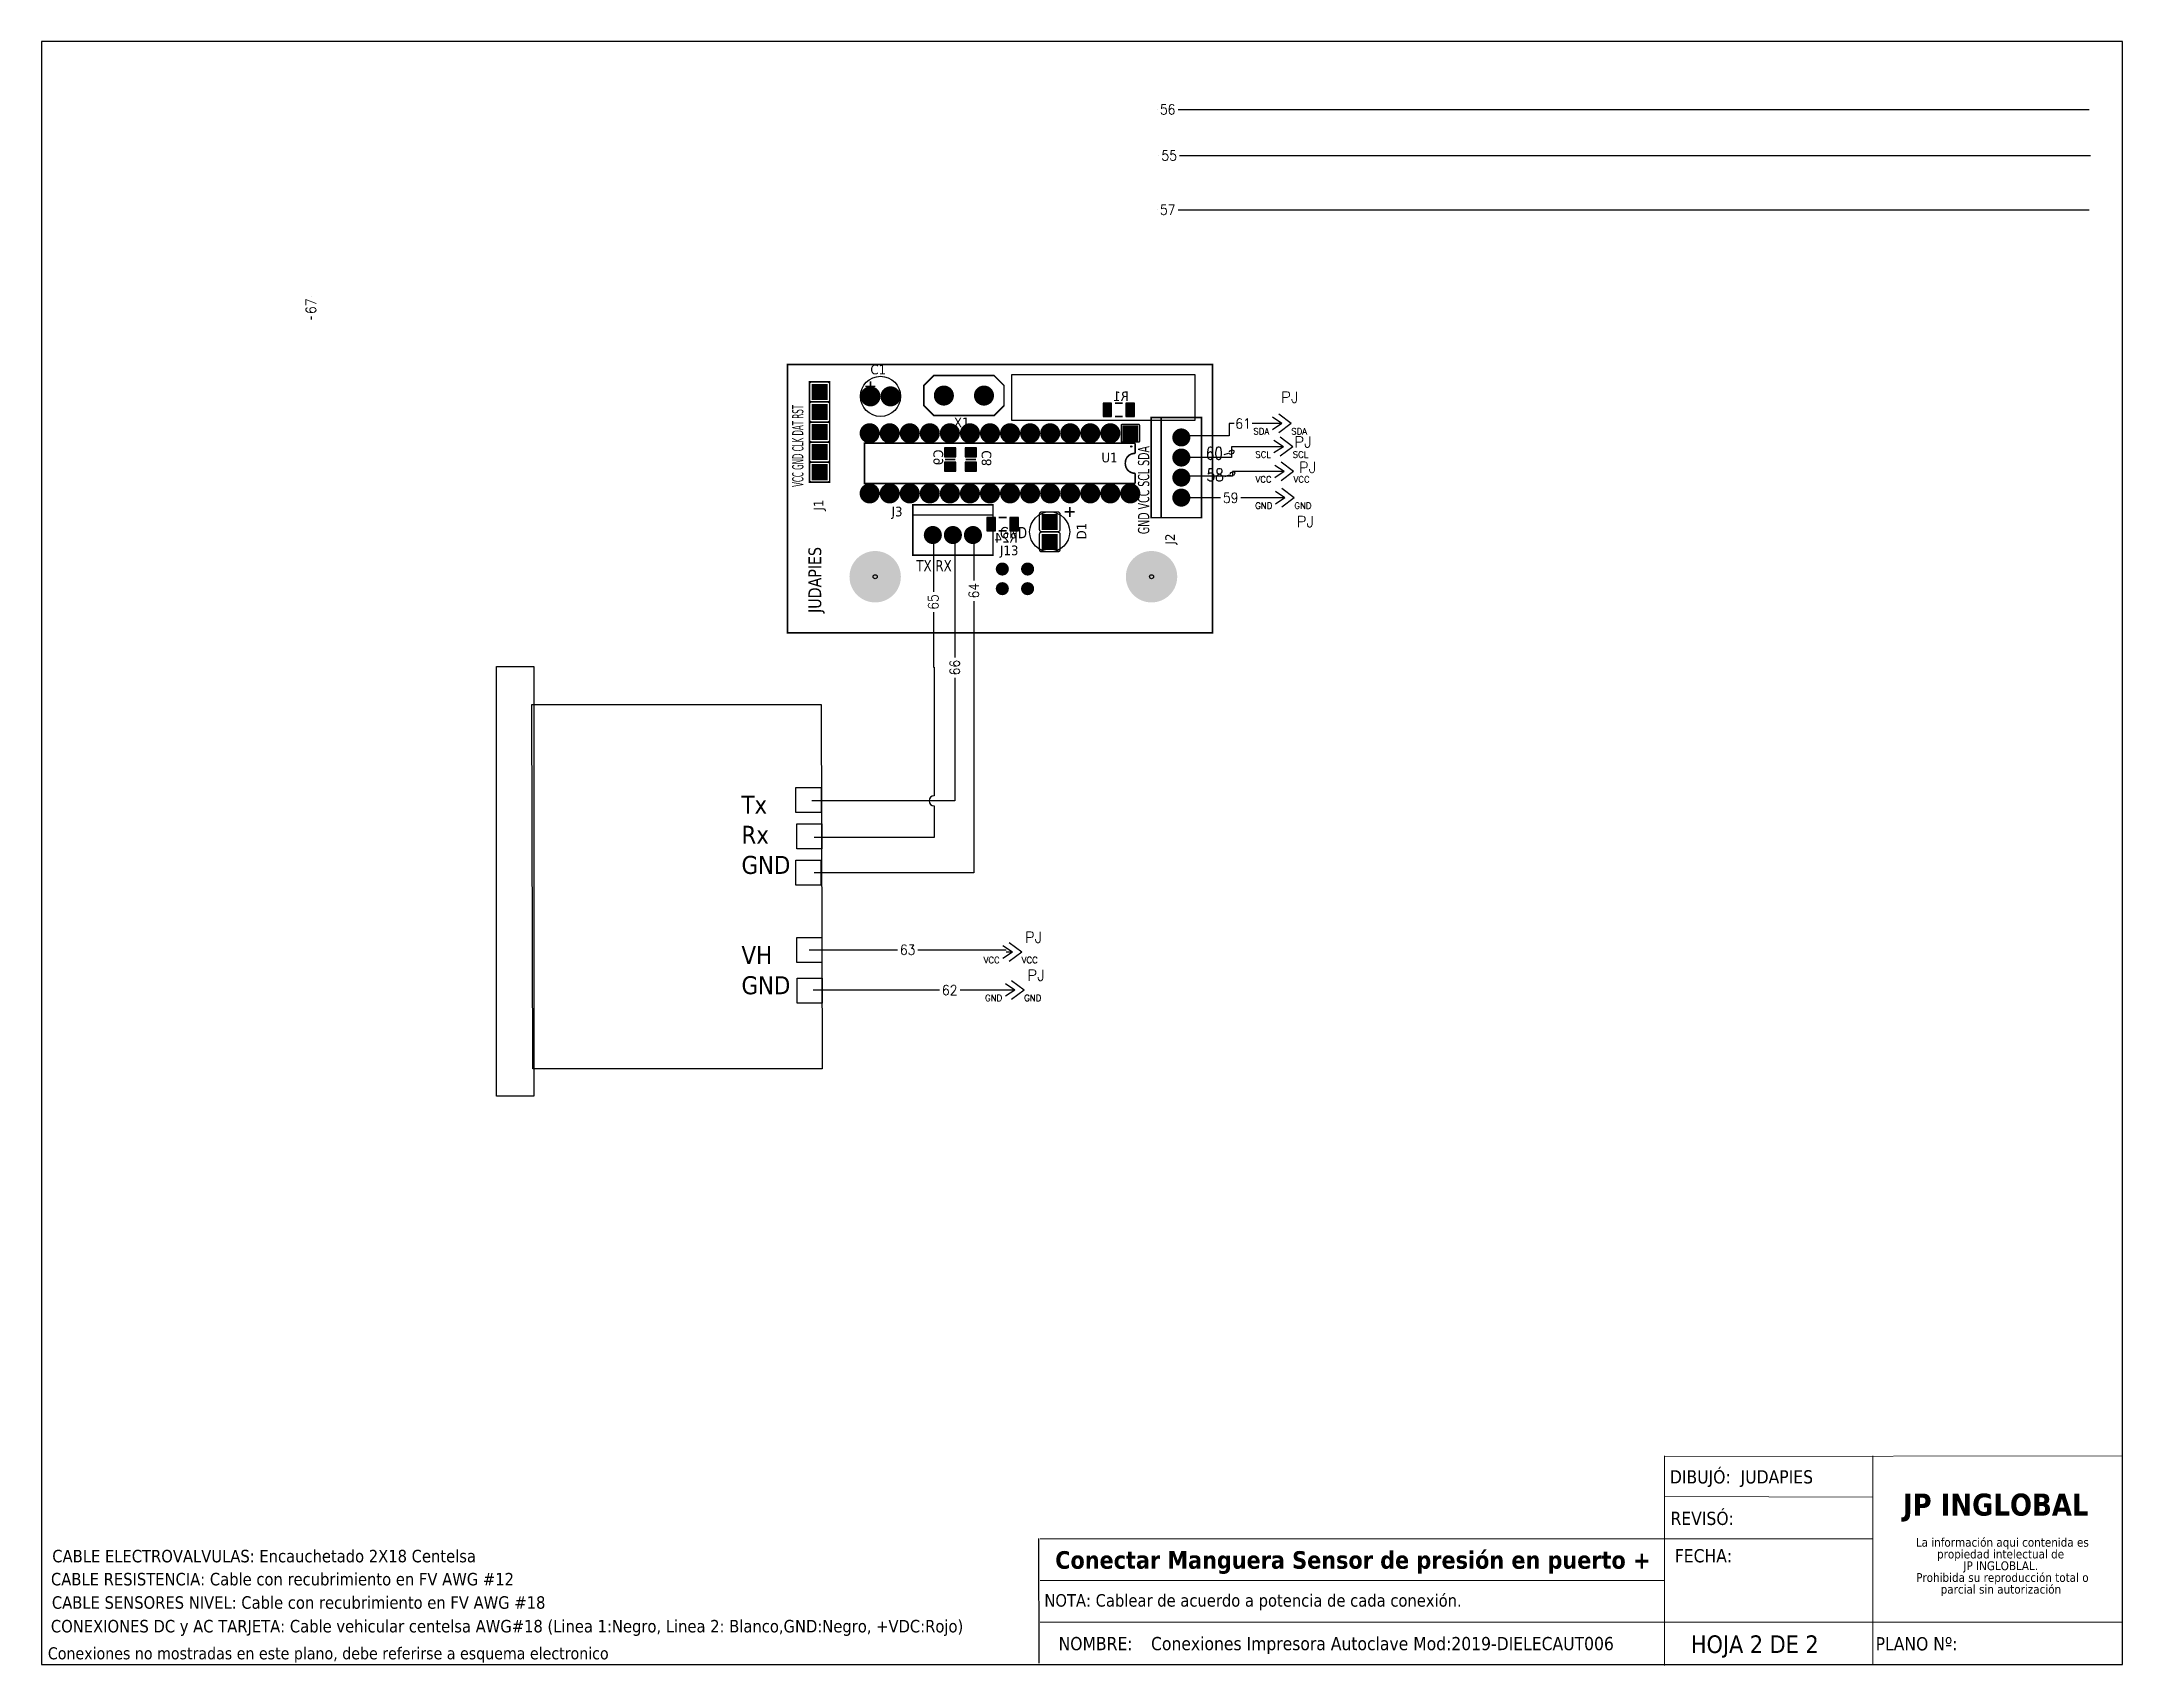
# Model space of a CAD drawing. Header units: millimetres. Extents: x 123.5 to 144.3, y 105.4 to 121.6.
import ezdxf
from ezdxf.enums import TextEntityAlignment as Align

# ---------------------------------------------------------------- set-up
doc = ezdxf.new("R2010")
doc.units = ezdxf.units.MM
doc.linetypes.add('CENTERX2', pattern=[20.32, 12.7, -2.54, 2.54, -2.54])
for name, color, linetype in [('BLK_12AWG', 7, 'Continuous'), ('CONTORNO', 179, 'Continuous'), ('DESC', 250, 'Continuous'), ('SYMS', 7, 'Continuous'), ('TAGS', 250, 'Continuous'), ('TERMS', 250, 'Continuous'), ('WIREFIXED', 7, 'Continuous'), ('WIRES', 7, 'Continuous')]:
    doc.layers.add(name, color=color, linetype=linetype)
doc.styles.add('SLDTEXTSTYLE0', font='tahoma.ttf')
doc.styles.add('SLDTEXTSTYLE1', font='')
doc.styles.get("Standard").update_dxf_attribs({"font": 'tahoma.ttf'})
doc.styles.add('WD', font='romans.shx')
doc.styles.get('SLDTEXTSTYLE1').set_extended_font_data('Tahoma', bold=True)

msp = doc.modelspace()

# ---------------------------------------------------------------- texts
for s, height, width, p in [('C1', 0.096, 1.041667, (131.77, 118.272)), ('C1', 0.096, 1.041667, (131.77, 118.272)), ('C1', 0.096, 1.041667, (131.77, 118.272)), ('X1', 0.096, 1.041667, (132.603, 117.744)), ('X1', 0.096, 1.041667, (132.603, 117.744)), ('X1', 0.096, 1.041667, (132.603, 117.744)), ('U1', 0.096, 1.041667, (134.074, 117.394)), ('U1', 0.096, 1.041667, (134.074, 117.394)), ('U1', 0.096, 1.041667, (134.074, 117.394)), ('J3', 0.096, 1.041667, (131.981, 116.855)), ('J3', 0.096, 1.041667, (131.981, 116.855)), ('J3', 0.096, 1.041667, (131.981, 116.855)), ('GND', 0.112, 0.892857, (133.062, 116.637)), ('GND', 0.112, 0.892857, (133.062, 116.637)), ('GND', 0.112, 0.892857, (133.062, 116.637)), ('TX RX', 0.112, 0.892857, (132.228, 116.307)), ('TX RX', 0.112, 0.892857, (132.228, 116.307)), ('TX RX', 0.112, 0.892857, (132.228, 116.307)), ('J13', 0.096, 1.041667, (133.062, 116.468)), ('J13', 0.096, 1.041667, (133.062, 116.468)), ('J13', 0.096, 1.041667, (133.062, 116.468))]:
    msp.add_text(s, height=height, dxfattribs=dict(width=width)).set_placement(p)
at = {"text_generation_flag": 2, "width": 1.041667}
for s, p in [('R1', (134.347, 118.005)), ('R1', (134.347, 118.005)), ('R1', (134.347, 118.005)), ('R24', (133.24, 116.594)), ('R24', (133.24, 116.594)), ('R24', (133.24, 116.594))]:
    msp.add_text(s, height=0.096, dxfattribs=at).set_placement(p)
for s, height, width, p in [('VCC GND CLK DAT RST', 0.112, 0.535714, (131.102, 117.149)), ('VCC GND CLK DAT RST', 0.112, 0.535714, (131.102, 117.149)), ('VCC GND CLK DAT RST', 0.112, 0.535714, (131.102, 117.149)), ('GND VCC SCL SDA', 0.112, 0.714286, (134.551, 116.678)), ('GND VCC SCL SDA', 0.112, 0.714286, (134.551, 116.678)), ('GND VCC SCL SDA', 0.112, 0.714286, (134.551, 116.678)), ('J1', 0.096, 1.041667, (131.301, 116.913)), ('J1', 0.096, 1.041667, (131.301, 116.913)), ('J1', 0.096, 1.041667, (131.301, 116.913)), ('D1', 0.096, 1.041667, (133.924, 116.625)), ('D1', 0.096, 1.041667, (133.924, 116.625)), ('D1', 0.096, 1.041667, (133.924, 116.625)), ('J2', 0.096, 1.041667, (134.807, 116.574)), ('J2', 0.096, 1.041667, (134.807, 116.574)), ('J2', 0.096, 1.041667, (134.807, 116.574)), ('JUDAPIES', 0.128, 0.9375, (131.28, 115.892)), ('JUDAPIES', 0.128, 0.9375, (131.28, 115.892)), ('JUDAPIES', 0.128, 0.9375, (131.28, 115.892))]:
    msp.add_text(s, height=height, rotation=90, dxfattribs=dict(width=width)).set_placement(p)
for s, p in [('C9', (132.495, 117.522)), ('C9', (132.495, 117.522)), ('C9', (132.495, 117.522)), ('C8', (132.976, 117.514)), ('C8', (132.976, 117.514)), ('C8', (132.976, 117.514))]:
    msp.add_text(s, height=0.096, rotation=90, dxfattribs=at).set_placement(p)
at = {"color": 7, "linetype": 'Continuous', "lineweight": 0, "attachment_point": 1, "style": 'SLDTEXTSTYLE0'}
for s, insert, char_height in [('REVISÓ:', (139.749, 106.927), 0.1318), ('CABLE ELECTROVALVULAS: Encauchetado 2X18 Centelsa', (123.612, 106.547), 0.1245), ('FECHA:', (139.792, 106.554), 0.1318), ('CABLE RESISTENCIA: Cable con recubrimiento en FV AWG #12', (123.599, 106.317), 0.1245), ('CABLE SENSORES NIVEL: Cable con recubrimiento en FV AWG #18', (123.608, 106.084), 0.1245), ('NOTA: Cablear de acuerdo a potencia de cada conexión.', (133.505, 106.105), 0.1245), ('CONEXIONES DC y AC TARJETA: Cable vehicular centelsa AWG#18 (Linea 1:Negro, Linea 2: Blanco,GND:Negro, +VDC:Rojo)', (123.598, 105.848), 0.1245), ('\\pi-0.39529,l0.52705,t1.0541;NOMBRE:^IConexiones Impresora Autoclave Mod:2019-DIELECAUT006', (133.515, 105.678), 0.13176), ('HOJA 2 DE 2', (139.953, 105.694), 0.17568), ('PLANO Nº:', (141.795, 105.676), 0.1318)]:
    msp.add_mtext(s, dxfattribs=dict(at, insert=insert, char_height=char_height))
at = {"insert": (123.568, 105.575), "char_height": 0.12, "attachment_point": 1}
msp.add_mtext_dynamic_manual_height_columns('Conexiones no mostradas en este plano, debe referirse a esquema electronico', width=9.45621, gutter_width=0.05, heights=[0], dxfattribs=at)
at = {"layer": 'CONTORNO', "color": 7}
for s, insert, char_height, attachment_point, style in [('DIBUJÓ:  JUDAPIES', (139.743, 107.341), 0.13176, 1, 'SLDTEXTSTYLE0'), ('    Conectar Manguera Sensor de presión en puerto +', (136.437, 106.534), 0.17568, 2, 'SLDTEXTSTYLE1')]:
    msp.add_mtext(s, dxfattribs=dict(at, insert=insert, char_height=char_height, attachment_point=attachment_point, style=style))
at = {"layer": 'CONTORNO', "insert": (142.067, 107.108), "char_height": 0.2196, "attachment_point": 1, "style": 'SLDTEXTSTYLE1'}
msp.add_mtext('JP INGLOBAL', dxfattribs=at)

# ---------------------------------------------------------------- blocks, each defined once
blk = doc.blocks.new('SW_NOTE_2')
at = {"layer": 'CONTORNO', "color": 0, "char_height": 1.0583, "attachment_point": 2, "style": 'SLDTEXTSTYLE0'}
for s, insert in [('La información aqui contenida es ', (10.29, 1.34)), ('propiedad intelectual de', (10.08, -0.07)), ('JP INGLOBLAL.', (10.1, -1.48)), ('Prohibida su reproducción total o ', (10.3, -2.89)), ('parcial sin autorización', (10.12, -4.3))]:
    blk.add_mtext(s, dxfattribs=dict(at, insert=insert))
blk = doc.blocks.new('RPAD')
blk.add_trace([(-0.5, -0.5), (-0.5, 0.5), (0.5, -0.5), (0.5, 0.5)])
blk = doc.blocks.new('EPAD')
at = {"const_width": 0.5}
blk.add_lwpolyline([(-0.25, 0, 1), (0.25, 0, 1)], format="xyb", close=True, dxfattribs=at)
blk = doc.blocks.new('HT0_01')
for p, q in [((-0.0625, 0.0625), (0.0625, 0.0625)), ((-0.0625, -0.0625), (-0.0625, 0.0625)), ((0.0625, 0.0625), (0.0625, -0.0625)), ((0.0625, -0.0625), (-0.0625, -0.0625))]:
    blk.add_line(p, q)
at = {"style": 'WD', "flags": 1}
for tag, p in [('X4TERM01', (-0.0625, 0)), ('X2TERM01', (0, 0.0625)), ('X1TERM01', (0.0625, 0)), ('X8TERM01', (0, -0.0625))]:
    blk.add_attdef(tag, p, '', height=0.01, dxfattribs=at)
blk = doc.blocks.new('Printer')
at = {"layer": 'DESC'}
for points in [[(128.944, 109.441), (129.13, 109.441), (129.13, 107.299), (128.944, 107.299)], [(129.12, 109.252), (130.563, 109.252), (130.568, 107.435), (129.125, 107.435)]]:
    blk.add_lwpolyline(points, close=True, dxfattribs=at)
at = {"layer": 'SYMS'}
for p in [(130.499, 108.776), (130.503, 108.594), (130.498, 108.413), (130.503, 108.027), (130.505, 107.825)]:
    blk.add_blockref('HT0_01', p, dxfattribs=at)
at = {"insert": (130.165, 108.797), "char_height": 0.09, "attachment_point": 1}
blk.add_mtext_dynamic_manual_height_columns('\\A1;Tx\\PRx\\PGND\\P\\P\\PVH\\PGND', width=1.89874, gutter_width=1, heights=[0], dxfattribs=at)
blk = doc.blocks.new('HC02PJ')
for p, q in [((-0.031, 0), (-0.125, 0.062)), ((-0.031, 0), (-0.125, -0.062)), ((-0.031, 0), (-0.094, 0)), ((0.062, 0), (-0.062, 0.094)), ((0.062, 0), (-0.062, -0.094))]:
    blk.add_line(p, q)
at = {"style": 'WD', "width": 0.7}
for tag, p in [('DESC1', (0.094, 0.502)), ('DESC2', (0.094, 0.417)), ('INST', (0.094, 0.328)), ('LOC', (0.094, 0.243))]:
    blk.add_attdef(tag, p, '', height=0.0625, dxfattribs=at)
at = {"style": 'WD'}
for tag, p, height, flags in [('X4TERM01', (-0.094, 0), 0.0109, 1), ('FAMILY', (0.048, 0.121), 0.01, 9), ('X1TERM02', (0.062, 0), 0.0109, 1), ('X4TERMDESC01', (-0.094, -0.018), 0.01, 1), ('X1TERMDESC02', (0.062, -0.018), 0.01, 1)]:
    blk.add_attdef(tag, p, '', height=height, dxfattribs=dict(at, flags=flags))
for tag, p, height in [('X2LINK', (-0.062, 0.125), 0.01), ('TAG2', (0.094, 0.094), 0.109), ('X8LINK', (-0.062, -0.125), 0.01)]:
    blk.add_attdef(tag, p, '', height=height, dxfattribs=at)
at = {"linetype": 'Continuous', "style": 'WD', "flags": 8}
blk.add_attdef('TERM01', text='', height=0.0625, dxfattribs=at).set_placement((-0.156, -0.047), align=Align.TOP_RIGHT)
blk.add_attdef('TERM02', text='', height=0.0625, dxfattribs=at).set_placement((0.062, -0.047), align=Align.TOP_LEFT)
blk = doc.blocks.new('WD_WNH1')
at = {"style": 'WD', "width": 0.9}
blk.add_attdef('WIRENO', text='', height=0.1, dxfattribs=at).set_placement((0, 0), align=Align.MIDDLE_CENTER)
at = {"color": 7, "style": 'WD'}
for tag, p in [('X4_TINY_DOT_DONT_REMOVE', (-0.062, 0)), ('X1_TINY_DOT_DONT_REMOVE', (0.062, 0))]:
    blk.add_attdef(tag, p, '', height=0.0001, dxfattribs=at)
at = {"style": 'WD', "flags": 1}
for tag, p in [('X4TERM01', (-0.062, 0)), ('X1TERM01', (0.062, 0))]:
    blk.add_attdef(tag, p, '', height=0.01, dxfattribs=at)
for tag, p in [('W01USER', (0, 0.078)), ('W02USER', (0, 0.07)), ('W03USER', (0, 0.062)), ('W04USER', (0, 0.055)), ('W05USER', (0, 0.047)), ('W06USER', (0, 0.039)), ('W07USER', (0, 0.031)), ('W08USER', (0, 0.023)), ('W09USER', (0, 0.016)), ('W10USER', (0, 0.008))]:
    blk.add_attdef(tag, text='', height=0.005, dxfattribs=at).set_placement(p, align=Align.CENTER)
blk = doc.blocks.new('WD_WNV')
at = {"linetype": 'Continuous', "style": 'WD', "width": 0.8}
blk.add_attdef('WIRENO', text='', height=0.125, dxfattribs=at).set_placement((-0.05, 0), align=Align.MIDDLE_RIGHT)
at = {"style": 'WD', "flags": 1}
for tag, p in [('W01USER', (-0.062, 0.094)), ('W02USER', (-0.062, 0.086)), ('W03USER', (-0.062, 0.078)), ('W04USER', (-0.062, 0.07)), ('W05USER', (-0.062, 0.062)), ('W06USER', (-0.062, 0.055)), ('W07USER', (-0.062, 0.047)), ('W08USER', (-0.062, 0.039)), ('W09USER', (-0.062, 0.031)), ('W10USER', (-0.062, 0.023))]:
    blk.add_attdef(tag, text='', height=0.005, dxfattribs=at).set_placement(p, align=Align.CENTER)
blk = doc.blocks.new('WD_WNV1')
at = {"style": 'WD', "width": 0.9}
blk.add_attdef('WIRENO', text='', height=0.1, rotation=90, dxfattribs=at).set_placement((0, 0), align=Align.MIDDLE_CENTER)
at = {"style": 'WD', "flags": 1}
for tag, p in [('W01USER', (0, 0.078)), ('W02USER', (0, 0.07)), ('W03USER', (0, 0.062)), ('W04USER', (0, 0.055)), ('W05USER', (0, 0.047)), ('W06USER', (0, 0.039)), ('W07USER', (0, 0.031)), ('W08USER', (0, 0.023)), ('W09USER', (0, 0.016)), ('W10USER', (0, 0.008))]:
    blk.add_attdef(tag, text='', height=0.005, dxfattribs=at).set_placement(p, align=Align.CENTER)
at = {"color": 7, "style": 'WD'}
for tag, p in [('X2_TINY_DOT_DONT_REMOVE', (0, 0.062)), ('X8_TINY_DOT_DONT_REMOVE', (0, -0.062))]:
    blk.add_attdef(tag, p, '', height=0.0001, dxfattribs=at)
at = {"style": 'WD', "flags": 1}
for tag, p in [('X2TERM01', (0, 0.062)), ('X8TERM01', (0, -0.062))]:
    blk.add_attdef(tag, p, '', height=0.01, dxfattribs=at)

# ---------------------------------------------------------------- linework, layer by layer
at = {"color": 7, "linetype": 'Continuous'}
for p, q in [((144.256, 121.59), (123.506, 121.59)), ((123.506, 121.59), (123.506, 105.405)), ((144.256, 105.405), (144.256, 121.59)), ((123.506, 105.405), (144.256, 105.405))]:
    msp.add_line(p, q, dxfattribs=at)
at = {"color": 7, "linetype": 'CENTERX2', "lineweight": 0}
for p in [(144.256, 108.823), (133.462, 105.405)]:
    msp.add_line(p, (144.256, 105.405), dxfattribs=at)
at = {"color": 7, "linetype": 'Continuous', "lineweight": 0}
for p, q in [((144.256, 107.486), (139.686, 107.478)), ((139.691, 107.486), (139.691, 105.394)), ((141.766, 107.486), (141.766, 105.397)), ((141.766, 107.071), (139.692, 107.079)), ((141.766, 106.656), (133.465, 106.656)), ((139.691, 106.241), (133.465, 106.241)), ((144.256, 105.826), (133.465, 105.826))]:
    msp.add_line(p, q, dxfattribs=at)
for points, const_width in [([(130.944, 115.693), (135.181, 115.693), (135.181, 118.37), (130.944, 118.37), (130.944, 115.693)], 0.016), ([(130.944, 115.693), (135.181, 115.693), (135.181, 118.37), (130.944, 118.37), (130.944, 115.693)], 0.016), ([(130.944, 115.693), (135.181, 115.693), (135.181, 118.37), (130.944, 118.37), (130.944, 115.693)], 0.016), ([(131.164, 117.196), (131.364, 117.196), (131.364, 118.196), (131.164, 118.196), (131.164, 117.196)], 0.016), ([(131.164, 117.196), (131.364, 117.196), (131.364, 118.196), (131.164, 118.196), (131.164, 117.196)], 0.016), ([(131.164, 117.196), (131.364, 117.196), (131.364, 118.196), (131.164, 118.196), (131.164, 117.196)], 0.016), ([(131.721, 118.152), (131.821, 118.152)], 0.016), ([(131.721, 118.152), (131.821, 118.152)], 0.016), ([(131.721, 118.152), (131.821, 118.152)], 0.016), ([(131.771, 118.202), (131.771, 118.102)], 0.016), ([(131.771, 118.202), (131.771, 118.102)], 0.016), ([(131.771, 118.202), (131.771, 118.102)], 0.016), ([(133.003, 117.86), (132.403, 117.86), (132.303, 117.96), (132.303, 118.16), (132.403, 118.26), (133.003, 118.26), (133.103, 118.16), (133.103, 117.96), (133.003, 117.86)], 0.016), ([(133.003, 117.86), (132.403, 117.86), (132.303, 117.96), (132.303, 118.16), (132.403, 118.26), (133.003, 118.26), (133.103, 118.16), (133.103, 117.96), (133.003, 117.86)], 0.016), ([(133.003, 117.86), (132.403, 117.86), (132.303, 117.96), (132.303, 118.16), (132.403, 118.26), (133.003, 118.26), (133.103, 118.16), (133.103, 117.96), (133.003, 117.86)], 0.016), ([(134.287, 117.985), (134.208, 117.985)], 0.0157), ([(134.287, 117.985), (134.208, 117.985)], 0.0157), ([(134.287, 117.985), (134.208, 117.985)], 0.0157), ([(134.287, 117.851), (134.208, 117.851)], 0.0157), ([(134.287, 117.851), (134.208, 117.851)], 0.0157), ([(134.287, 117.851), (134.208, 117.851)], 0.0157), ([(134.571, 116.842), (135.071, 116.842), (135.071, 117.842), (134.571, 117.842), (134.571, 116.842)], 0.016), ([(134.571, 116.842), (135.071, 116.842), (135.071, 117.842), (134.571, 117.842), (134.571, 116.842)], 0.016), ([(134.571, 116.842), (135.071, 116.842), (135.071, 117.842), (134.571, 117.842), (134.571, 116.842)], 0.016), ([(134.671, 116.842), (134.671, 117.842)], 0.016), ([(134.671, 116.842), (134.671, 117.842)], 0.016), ([(134.671, 116.842), (134.671, 117.842)], 0.016), ([(134.412, 117.584), (131.712, 117.584), (131.712, 117.184), (134.412, 117.184)], 0.016), ([(134.412, 117.584), (131.712, 117.584), (131.712, 117.184), (134.412, 117.184)], 0.016), ([(134.412, 117.584), (131.712, 117.584), (131.712, 117.184), (134.412, 117.184)], 0.016), ([(134.412, 117.484), (134.391, 117.482), (134.372, 117.477), (134.355, 117.468), (134.34, 117.456), (134.328, 117.441), (134.319, 117.424), (134.314, 117.405), (134.312, 117.384)], 0.016), ([(134.412, 117.484), (134.391, 117.482), (134.372, 117.477), (134.355, 117.468), (134.34, 117.456), (134.328, 117.441), (134.319, 117.424), (134.314, 117.405), (134.312, 117.384)], 0.016), ([(134.412, 117.484), (134.391, 117.482), (134.372, 117.477), (134.355, 117.468), (134.34, 117.456), (134.328, 117.441), (134.319, 117.424), (134.314, 117.405), (134.312, 117.384)], 0.016), ([(134.412, 117.584), (134.412, 117.484)], 0.016), ([(134.412, 117.584), (134.412, 117.484)], 0.016), ([(134.412, 117.584), (134.412, 117.484)], 0.016), ([(132.515, 117.422), (132.617, 117.422)], 0.0157), ([(132.515, 117.422), (132.617, 117.422)], 0.0157), ([(132.515, 117.422), (132.617, 117.422)], 0.0157), ([(132.72, 117.422), (132.822, 117.422)], 0.0157), ([(132.72, 117.422), (132.822, 117.422)], 0.0157), ([(132.72, 117.422), (132.822, 117.422)], 0.0157), ([(134.412, 117.284), (134.391, 117.286), (134.372, 117.292), (134.355, 117.301), (134.34, 117.313), (134.328, 117.328), (134.319, 117.345), (134.314, 117.364), (134.312, 117.384)], 0.016), ([(134.412, 117.284), (134.391, 117.286), (134.372, 117.292), (134.355, 117.301), (134.34, 117.313), (134.328, 117.328), (134.319, 117.345), (134.314, 117.364), (134.312, 117.384)], 0.016), ([(134.412, 117.284), (134.391, 117.286), (134.372, 117.292), (134.355, 117.301), (134.34, 117.313), (134.328, 117.328), (134.319, 117.345), (134.314, 117.364), (134.312, 117.384)], 0.016), ([(134.412, 117.184), (134.412, 117.284)], 0.016), ([(134.412, 117.184), (134.412, 117.284)], 0.016), ([(134.412, 117.184), (134.412, 117.284)], 0.016), ([(132.193, 116.469), (132.993, 116.469), (132.993, 116.969), (132.193, 116.969), (132.193, 116.469)], 0.016), ([(132.193, 116.469), (132.993, 116.469), (132.993, 116.969), (132.193, 116.969), (132.193, 116.469)], 0.016), ([(132.193, 116.469), (132.993, 116.469), (132.993, 116.969), (132.193, 116.969), (132.193, 116.469)], 0.016), ([(132.193, 116.869), (132.993, 116.869)], 0.016), ([(132.193, 116.869), (132.993, 116.869)], 0.016), ([(132.193, 116.869), (132.993, 116.869)], 0.016), ([(133.051, 116.844), (133.129, 116.844)], 0.0157), ([(133.051, 116.844), (133.129, 116.844)], 0.0157), ([(133.051, 116.844), (133.129, 116.844)], 0.0157), ([(133.808, 116.9), (133.708, 116.9)], 0.016), ([(133.808, 116.9), (133.708, 116.9)], 0.016), ([(133.808, 116.9), (133.708, 116.9)], 0.016), ([(133.758, 116.95), (133.758, 116.85)], 0.016), ([(133.758, 116.95), (133.758, 116.85)], 0.016), ([(133.758, 116.95), (133.758, 116.85)], 0.016), ([(133.051, 116.71), (133.129, 116.71)], 0.0157), ([(133.051, 116.71), (133.129, 116.71)], 0.0157), ([(133.051, 116.71), (133.129, 116.71)], 0.0157)]:
    msp.add_lwpolyline(points, dxfattribs=dict(const_width=const_width))
for points in [[(131.164, 118.016), (131.164, 118.176), (131.164, 118.178), (131.164, 118.18), (131.165, 118.182), (131.165, 118.184), (131.166, 118.186), (131.167, 118.188), (131.168, 118.189), (131.17, 118.19), (131.171, 118.192), (131.173, 118.193), (131.174, 118.194), (131.176, 118.195), (131.178, 118.195), (131.18, 118.196), (131.182, 118.196), (131.184, 118.196), (131.344, 118.196), (131.346, 118.196), (131.348, 118.196), (131.35, 118.195), (131.352, 118.195), (131.354, 118.194), (131.355, 118.193), (131.357, 118.192), (131.358, 118.19), (131.359, 118.189), (131.361, 118.188), (131.362, 118.186), (131.362, 118.184), (131.363, 118.182), (131.364, 118.18), (131.364, 118.178), (131.364, 118.176), (131.364, 118.016), (131.364, 118.014), (131.364, 118.012), (131.363, 118.01), (131.362, 118.008), (131.362, 118.007), (131.361, 118.005), (131.359, 118.003), (131.358, 118.002), (131.357, 118.001), (131.355, 118), (131.354, 117.999), (131.352, 117.998), (131.35, 117.997), (131.348, 117.997), (131.346, 117.996), (131.344, 117.996), (131.184, 117.996), (131.182, 117.996), (131.18, 117.997), (131.178, 117.997), (131.176, 117.998), (131.174, 117.999), (131.173, 118), (131.171, 118.001), (131.17, 118.002), (131.168, 118.003), (131.167, 118.005), (131.166, 118.007), (131.165, 118.008), (131.165, 118.01), (131.164, 118.012), (131.164, 118.014), (131.164, 118.016)], [(131.164, 117.816), (131.164, 117.976), (131.164, 117.978), (131.164, 117.98), (131.165, 117.982), (131.165, 117.984), (131.166, 117.986), (131.167, 117.988), (131.168, 117.989), (131.17, 117.99), (131.171, 117.992), (131.173, 117.993), (131.174, 117.994), (131.176, 117.995), (131.178, 117.995), (131.18, 117.996), (131.182, 117.996), (131.184, 117.996), (131.344, 117.996), (131.346, 117.996), (131.348, 117.996), (131.35, 117.995), (131.352, 117.995), (131.354, 117.994), (131.355, 117.993), (131.357, 117.992), (131.358, 117.99), (131.359, 117.989), (131.361, 117.988), (131.362, 117.986), (131.362, 117.984), (131.363, 117.982), (131.364, 117.98), (131.364, 117.978), (131.364, 117.976), (131.364, 117.816), (131.364, 117.814), (131.364, 117.812), (131.363, 117.81), (131.362, 117.808), (131.362, 117.807), (131.361, 117.805), (131.359, 117.803), (131.358, 117.802), (131.357, 117.801), (131.355, 117.8), (131.354, 117.799), (131.352, 117.798), (131.35, 117.797), (131.348, 117.797), (131.346, 117.796), (131.344, 117.796), (131.184, 117.796), (131.182, 117.796), (131.18, 117.797), (131.178, 117.797), (131.176, 117.798), (131.174, 117.799), (131.173, 117.8), (131.171, 117.801), (131.17, 117.802), (131.168, 117.803), (131.167, 117.805), (131.166, 117.807), (131.165, 117.808), (131.165, 117.81), (131.164, 117.812), (131.164, 117.814), (131.164, 117.816)], [(134.176, 117.985), (134.09, 117.985), (134.09, 117.851), (134.176, 117.851), (134.176, 117.985)], [(134.405, 117.985), (134.319, 117.985), (134.319, 117.851), (134.405, 117.851), (134.405, 117.985)], [(131.164, 117.616), (131.164, 117.776), (131.164, 117.778), (131.164, 117.78), (131.165, 117.782), (131.165, 117.784), (131.166, 117.786), (131.167, 117.788), (131.168, 117.789), (131.17, 117.79), (131.171, 117.792), (131.173, 117.793), (131.174, 117.794), (131.176, 117.795), (131.178, 117.795), (131.18, 117.796), (131.182, 117.796), (131.184, 117.796), (131.344, 117.796), (131.346, 117.796), (131.348, 117.796), (131.35, 117.795), (131.352, 117.795), (131.354, 117.794), (131.355, 117.793), (131.357, 117.792), (131.358, 117.79), (131.359, 117.789), (131.361, 117.788), (131.362, 117.786), (131.362, 117.784), (131.363, 117.782), (131.364, 117.78), (131.364, 117.778), (131.364, 117.776), (131.364, 117.616), (131.364, 117.614), (131.364, 117.612), (131.363, 117.61), (131.362, 117.608), (131.362, 117.607), (131.361, 117.605), (131.359, 117.603), (131.358, 117.602), (131.357, 117.601), (131.355, 117.6), (131.354, 117.599), (131.352, 117.598), (131.35, 117.597), (131.348, 117.597), (131.346, 117.596), (131.344, 117.596), (131.184, 117.596), (131.182, 117.596), (131.18, 117.597), (131.178, 117.597), (131.176, 117.598), (131.174, 117.599), (131.173, 117.6), (131.171, 117.601), (131.17, 117.602), (131.168, 117.603), (131.167, 117.605), (131.166, 117.607), (131.165, 117.608), (131.165, 117.61), (131.164, 117.612), (131.164, 117.614), (131.164, 117.616)], [(134.453, 117.764), (134.453, 117.604), (134.453, 117.602), (134.452, 117.601), (134.451, 117.599), (134.45, 117.597), (134.449, 117.596), (134.447, 117.595), (134.445, 117.595), (134.443, 117.594), (134.283, 117.594), (134.281, 117.595), (134.279, 117.595), (134.278, 117.596), (134.276, 117.597), (134.275, 117.599), (134.274, 117.601), (134.273, 117.602), (134.273, 117.604), (134.273, 117.764), (134.273, 117.766), (134.274, 117.768), (134.275, 117.77), (134.276, 117.772), (134.278, 117.773), (134.279, 117.774), (134.281, 117.774), (134.283, 117.774), (134.443, 117.774), (134.445, 117.774), (134.447, 117.774), (134.449, 117.773), (134.45, 117.772), (134.451, 117.77), (134.452, 117.768), (134.453, 117.766), (134.453, 117.764)], [(131.164, 117.416), (131.164, 117.576), (131.164, 117.578), (131.164, 117.58), (131.165, 117.582), (131.165, 117.584), (131.166, 117.586), (131.167, 117.588), (131.168, 117.589), (131.17, 117.59), (131.171, 117.592), (131.173, 117.593), (131.174, 117.594), (131.176, 117.595), (131.178, 117.595), (131.18, 117.596), (131.182, 117.596), (131.184, 117.596), (131.344, 117.596), (131.346, 117.596), (131.348, 117.596), (131.35, 117.595), (131.352, 117.595), (131.354, 117.594), (131.355, 117.593), (131.357, 117.592), (131.358, 117.59), (131.359, 117.589), (131.361, 117.588), (131.362, 117.586), (131.362, 117.584), (131.363, 117.582), (131.364, 117.58), (131.364, 117.578), (131.364, 117.576), (131.364, 117.416), (131.364, 117.414), (131.364, 117.412), (131.363, 117.41), (131.362, 117.408), (131.362, 117.407), (131.361, 117.405), (131.359, 117.403), (131.358, 117.402), (131.357, 117.401), (131.355, 117.4), (131.354, 117.399), (131.352, 117.398), (131.35, 117.397), (131.348, 117.397), (131.346, 117.396), (131.344, 117.396), (131.184, 117.396), (131.182, 117.396), (131.18, 117.397), (131.178, 117.397), (131.176, 117.398), (131.174, 117.399), (131.173, 117.4), (131.171, 117.401), (131.17, 117.402), (131.168, 117.403), (131.167, 117.405), (131.166, 117.407), (131.165, 117.408), (131.165, 117.41), (131.164, 117.412), (131.164, 117.414), (131.164, 117.416)], [(132.509, 117.538), (132.509, 117.448), (132.623, 117.448), (132.623, 117.538), (132.509, 117.538)], [(132.714, 117.538), (132.714, 117.448), (132.828, 117.448), (132.828, 117.538), (132.714, 117.538)], [(131.164, 117.216), (131.164, 117.376), (131.164, 117.378), (131.164, 117.38), (131.165, 117.382), (131.165, 117.384), (131.166, 117.386), (131.167, 117.388), (131.168, 117.389), (131.17, 117.39), (131.171, 117.392), (131.173, 117.393), (131.174, 117.394), (131.176, 117.395), (131.178, 117.395), (131.18, 117.396), (131.182, 117.396), (131.184, 117.396), (131.344, 117.396), (131.346, 117.396), (131.348, 117.396), (131.35, 117.395), (131.352, 117.395), (131.354, 117.394), (131.355, 117.393), (131.357, 117.392), (131.358, 117.39), (131.359, 117.389), (131.361, 117.388), (131.362, 117.386), (131.362, 117.384), (131.363, 117.382), (131.364, 117.38), (131.364, 117.378), (131.364, 117.376), (131.364, 117.216), (131.364, 117.214), (131.364, 117.212), (131.363, 117.21), (131.362, 117.208), (131.362, 117.207), (131.361, 117.205), (131.359, 117.203), (131.358, 117.202), (131.357, 117.201), (131.355, 117.2), (131.354, 117.199), (131.352, 117.198), (131.35, 117.197), (131.348, 117.197), (131.346, 117.196), (131.344, 117.196), (131.184, 117.196), (131.182, 117.196), (131.18, 117.197), (131.178, 117.197), (131.176, 117.198), (131.174, 117.199), (131.173, 117.2), (131.171, 117.201), (131.17, 117.202), (131.168, 117.203), (131.167, 117.205), (131.166, 117.207), (131.165, 117.208), (131.165, 117.21), (131.164, 117.212), (131.164, 117.214), (131.164, 117.216)], [(132.509, 117.396), (132.509, 117.306), (132.623, 117.306), (132.623, 117.396), (132.509, 117.396)], [(132.714, 117.396), (132.714, 117.306), (132.828, 117.306), (132.828, 117.396), (132.714, 117.396)], [(132.933, 116.71), (133.019, 116.71), (133.019, 116.844), (132.933, 116.844), (132.933, 116.71)], [(133.161, 116.71), (133.247, 116.71), (133.247, 116.844), (133.161, 116.844), (133.161, 116.71)], [(133.658, 116.88), (133.658, 116.72), (133.658, 116.718), (133.658, 116.716), (133.658, 116.714), (133.657, 116.712), (133.656, 116.711), (133.655, 116.709), (133.654, 116.707), (133.653, 116.706), (133.651, 116.705), (133.65, 116.704), (133.648, 116.703), (133.646, 116.702), (133.644, 116.701), (133.643, 116.701), (133.641, 116.7), (133.638, 116.7), (133.478, 116.7), (133.476, 116.7), (133.474, 116.701), (133.472, 116.701), (133.471, 116.702), (133.469, 116.703), (133.467, 116.704), (133.466, 116.705), (133.464, 116.706), (133.463, 116.707), (133.462, 116.709), (133.461, 116.711), (133.46, 116.712), (133.459, 116.714), (133.459, 116.716), (133.459, 116.718), (133.458, 116.72), (133.458, 116.88), (133.459, 116.882), (133.459, 116.884), (133.459, 116.886), (133.46, 116.888), (133.461, 116.89), (133.462, 116.891), (133.463, 116.893), (133.464, 116.894), (133.466, 116.896), (133.467, 116.897), (133.469, 116.898), (133.471, 116.899), (133.472, 116.899), (133.474, 116.9), (133.476, 116.9), (133.478, 116.9), (133.638, 116.9), (133.641, 116.9), (133.643, 116.9), (133.644, 116.899), (133.646, 116.899), (133.648, 116.898), (133.65, 116.897), (133.651, 116.896), (133.653, 116.894), (133.654, 116.893), (133.655, 116.891), (133.656, 116.89), (133.657, 116.888), (133.658, 116.886), (133.658, 116.884), (133.658, 116.882), (133.658, 116.88)], [(133.658, 116.68), (133.658, 116.52), (133.658, 116.518), (133.658, 116.516), (133.658, 116.514), (133.657, 116.512), (133.656, 116.511), (133.655, 116.509), (133.654, 116.507), (133.653, 116.506), (133.651, 116.505), (133.65, 116.504), (133.648, 116.503), (133.646, 116.502), (133.644, 116.501), (133.643, 116.501), (133.641, 116.5), (133.638, 116.5), (133.478, 116.5), (133.476, 116.5), (133.474, 116.501), (133.472, 116.501), (133.471, 116.502), (133.469, 116.503), (133.467, 116.504), (133.466, 116.505), (133.464, 116.506), (133.463, 116.507), (133.462, 116.509), (133.461, 116.511), (133.46, 116.512), (133.459, 116.514), (133.459, 116.516), (133.459, 116.518), (133.458, 116.52), (133.458, 116.68), (133.459, 116.682), (133.459, 116.684), (133.459, 116.686), (133.46, 116.688), (133.461, 116.69), (133.462, 116.691), (133.463, 116.693), (133.464, 116.694), (133.466, 116.696), (133.467, 116.697), (133.469, 116.698), (133.471, 116.699), (133.472, 116.699), (133.474, 116.7), (133.476, 116.7), (133.478, 116.7), (133.638, 116.7), (133.641, 116.7), (133.643, 116.7), (133.644, 116.699), (133.646, 116.699), (133.648, 116.698), (133.65, 116.697), (133.651, 116.696), (133.653, 116.694), (133.654, 116.693), (133.655, 116.691), (133.656, 116.69), (133.657, 116.688), (133.658, 116.686), (133.658, 116.684), (133.658, 116.682), (133.658, 116.68)]]:
    msp.add_lwpolyline(points, close=True)
msp.add_lwpolyline([(133.178, 117.813), (135.01, 117.813), (135.01, 118.268), (133.178, 118.268), (133.178, 117.813)])
for centre, radius in [((131.264, 118.096), 0.05), ((131.871, 118.052), 0.2), ((131.871, 118.052), 0.2), ((131.871, 118.052), 0.2), ((131.771, 118.052), 0.05), ((131.971, 118.052), 0.05), ((132.503, 118.06), 0.05), ((132.903, 118.06), 0.05), ((131.264, 117.896), 0.05), ((131.264, 117.696), 0.05), ((131.763, 117.684), 0.02), ((131.963, 117.684), 0.02), ((132.163, 117.684), 0.02), ((132.363, 117.684), 0.02), ((132.563, 117.684), 0.02), ((132.763, 117.684), 0.02), ((132.963, 117.684), 0.02), ((133.163, 117.684), 0.02), ((133.363, 117.684), 0.02), ((133.563, 117.684), 0.02), ((133.763, 117.684), 0.02), ((133.963, 117.684), 0.02), ((134.163, 117.684), 0.02), ((134.363, 117.684), 0.02), ((134.871, 117.642), 0.02), ((131.264, 117.496), 0.05), ((134.372, 117.552), 0.00566), ((134.372, 117.552), 0.00566), ((134.372, 117.552), 0.00566), ((134.871, 117.442), 0.02), ((131.264, 117.296), 0.05), ((134.871, 117.242), 0.02), ((131.763, 117.084), 0.02), ((131.963, 117.084), 0.02), ((132.163, 117.084), 0.02), ((132.363, 117.084), 0.02), ((132.563, 117.084), 0.02), ((132.763, 117.084), 0.02), ((132.963, 117.084), 0.02), ((133.163, 117.084), 0.02), ((133.363, 117.084), 0.02), ((133.563, 117.084), 0.02), ((133.763, 117.084), 0.02), ((133.963, 117.084), 0.02), ((134.163, 117.084), 0.02), ((134.362, 117.084), 0.02), ((134.871, 117.042), 0.02), ((133.558, 116.7), 0.2), ((133.558, 116.7), 0.2), ((133.558, 116.7), 0.2), ((133.558, 116.8), 0.05), ((132.393, 116.669), 0.02), ((132.593, 116.669), 0.02), ((132.793, 116.669), 0.02), ((133.558, 116.6), 0.05), ((133.558, 116.7), 0), ((133.558, 116.7), 0), ((133.558, 116.7), 0), ((131.818, 116.253), 0.02), ((134.574, 116.253), 0.02)]:
    msp.add_circle(centre, radius)
at = {"layer": 'BLK_12AWG'}
for p, q in [((134.839, 120.914), (143.923, 120.914)), ((134.854, 120.454), (143.937, 120.454)), ((134.839, 119.914), (143.923, 119.914))]:
    msp.add_line(p, q, dxfattribs=at)
at = {"layer": 'DESC'}
msp.add_line((133.453, 105.415), (133.449, 106.661), dxfattribs=at)
at = {"layer": 'WIREFIXED'}
for points in [[(135.297, 117.471), (135.342, 117.486), (135.362, 117.476), (135.392, 117.486), (135.402, 117.506), (135.382, 117.516), (135.352, 117.506), (135.347, 117.496)], [(135.305, 117.254), (135.35, 117.27), (135.37, 117.26), (135.399, 117.27), (135.409, 117.289), (135.39, 117.299), (135.36, 117.289), (135.355, 117.279)]]:
    msp.add_lwpolyline(points, dxfattribs=at)
at = {"layer": 'WIRES'}
for p, q in [((126.192, 118.849), (126.192, 118.82)), ((135.349, 117.658), (134.901, 117.658)), ((135.349, 117.781), (135.349, 117.658)), ((135.398, 117.781), (135.349, 117.781)), ((135.811, 117.781), (135.576, 117.781)), ((135.826, 117.55), (135.372, 117.55)), ((135.372, 117.55), (135.372, 117.442)), ((135.38, 117.257), (134.87, 117.257)), ((135.372, 117.442), (134.878, 117.442)), ((135.834, 117.302), (135.38, 117.302)), ((135.38, 117.302), (135.38, 117.257)), ((135.262, 117.04), (134.886, 117.04)), ((135.841, 117.04), (135.466, 117.04)), ((132.398, 116.65), (132.398, 116.102)), ((132.612, 116.675), (132.612, 115.448)), ((132.802, 116.651), (132.802, 116.217)), ((132.802, 116.009), (132.802, 115.574)), ((132.398, 115.899), (132.398, 115.351)), ((132.802, 115.574), (132.802, 113.298)), ((132.398, 115.351), (132.406, 115.351)), ((132.406, 115.351), (132.406, 114.068)), ((132.612, 115.245), (132.612, 114.018)), ((132.612, 114.018), (131.185, 114.018)), ((132.406, 113.968), (132.406, 113.653)), ((132.406, 113.653), (131.21, 113.653)), ((132.802, 113.298), (131.21, 113.298)), ((131.161, 112.532), (132.04, 112.532)), ((132.244, 112.532), (133.123, 112.532)), ((132.461, 112.13), (131.198, 112.13)), ((133.147, 112.13), (132.664, 112.13))]:
    msp.add_line(p, q, dxfattribs=at)
msp.add_arc((132.406, 114.018), 0.05, 90, 270, dxfattribs=at)

# ---------------------------------------------------------------- block references
at = {"zscale": 2}
for p, xscale, yscale, rotation in [((131.264, 118.096), 0.16, 0.16, 90), ((131.264, 117.896), 0.16, 0.16, 90), ((131.264, 117.696), 0.16, 0.16, 90), ((134.363, 117.684), 0.16, 0.16, 270), ((131.264, 117.496), 0.16, 0.16, 90), ((132.566, 117.493), 0.09, 0.114, 90), ((132.771, 117.493), 0.09, 0.114, 90), ((131.264, 117.296), 0.16, 0.16, 90), ((132.566, 117.351), 0.09, 0.114, 90), ((132.771, 117.351), 0.09, 0.114, 90), ((132.976, 116.777), 0.086, 0.134, 180), ((133.204, 116.777), 0.086, 0.134, 180), ((133.558, 116.8), 0.16, 0.16, 270), ((133.558, 116.6), 0.16, 0.16, 270)]:
    msp.add_blockref('RPAD', p, dxfattribs=dict(at, xscale=xscale, yscale=yscale, rotation=rotation))
for name, p, xscale, yscale in [('EPAD', (131.771, 118.052), 0.2, 0.2), ('EPAD', (131.771, 118.052), 0.16, 0.16), ('EPAD', (131.971, 118.052), 0.2, 0.2), ('EPAD', (131.971, 118.052), 0.16, 0.16), ('EPAD', (132.503, 118.06), 0.2, 0.2), ('EPAD', (132.503, 118.06), 0.16, 0.16), ('EPAD', (132.903, 118.06), 0.2, 0.2), ('EPAD', (132.903, 118.06), 0.16, 0.16), ('RPAD', (134.133, 117.918), 0.086, 0.134), ('RPAD', (134.362, 117.918), 0.086, 0.134), ('EPAD', (131.763, 117.684), 0.2, 0.2), ('EPAD', (131.763, 117.684), 0.16, 0.16), ('EPAD', (131.963, 117.684), 0.2, 0.2), ('EPAD', (131.963, 117.684), 0.16, 0.16), ('EPAD', (132.163, 117.684), 0.2, 0.2), ('EPAD', (132.163, 117.684), 0.16, 0.16), ('EPAD', (132.363, 117.684), 0.2, 0.2), ('EPAD', (132.363, 117.684), 0.16, 0.16), ('EPAD', (132.563, 117.684), 0.2, 0.2), ('EPAD', (132.563, 117.684), 0.16, 0.16), ('EPAD', (132.763, 117.684), 0.2, 0.2), ('EPAD', (132.763, 117.684), 0.16, 0.16), ('EPAD', (132.963, 117.684), 0.2, 0.2), ('EPAD', (132.963, 117.684), 0.16, 0.16), ('EPAD', (133.163, 117.684), 0.2, 0.2), ('EPAD', (133.163, 117.684), 0.16, 0.16), ('EPAD', (133.363, 117.684), 0.2, 0.2), ('EPAD', (133.363, 117.684), 0.16, 0.16), ('EPAD', (133.563, 117.684), 0.2, 0.2), ('EPAD', (133.563, 117.684), 0.16, 0.16), ('EPAD', (133.763, 117.684), 0.2, 0.2), ('EPAD', (133.763, 117.684), 0.16, 0.16), ('EPAD', (133.963, 117.684), 0.2, 0.2), ('EPAD', (133.963, 117.684), 0.16, 0.16), ('EPAD', (134.163, 117.684), 0.2, 0.2), ('EPAD', (134.163, 117.684), 0.16, 0.16), ('EPAD', (134.871, 117.642), 0.18, 0.18), ('EPAD', (134.871, 117.642), 0.16, 0.16), ('EPAD', (134.871, 117.442), 0.18, 0.18), ('EPAD', (134.871, 117.442), 0.16, 0.16), ('EPAD', (134.871, 117.242), 0.18, 0.18), ('EPAD', (134.871, 117.242), 0.16, 0.16), ('EPAD', (131.763, 117.084), 0.2, 0.2), ('EPAD', (131.763, 117.084), 0.16, 0.16), ('EPAD', (131.963, 117.084), 0.2, 0.2), ('EPAD', (131.963, 117.084), 0.16, 0.16), ('EPAD', (132.163, 117.084), 0.2, 0.2), ('EPAD', (132.163, 117.084), 0.16, 0.16), ('EPAD', (132.363, 117.084), 0.2, 0.2), ('EPAD', (132.363, 117.084), 0.16, 0.16), ('EPAD', (132.563, 117.084), 0.2, 0.2), ('EPAD', (132.563, 117.084), 0.16, 0.16), ('EPAD', (132.763, 117.084), 0.2, 0.2), ('EPAD', (132.763, 117.084), 0.16, 0.16), ('EPAD', (132.963, 117.084), 0.2, 0.2), ('EPAD', (132.963, 117.084), 0.16, 0.16), ('EPAD', (133.163, 117.084), 0.2, 0.2), ('EPAD', (133.163, 117.084), 0.16, 0.16), ('EPAD', (133.363, 117.084), 0.2, 0.2), ('EPAD', (133.363, 117.084), 0.16, 0.16), ('EPAD', (133.563, 117.084), 0.2, 0.2), ('EPAD', (133.563, 117.084), 0.16, 0.16), ('EPAD', (133.763, 117.084), 0.2, 0.2), ('EPAD', (133.763, 117.084), 0.16, 0.16), ('EPAD', (133.963, 117.084), 0.2, 0.2), ('EPAD', (133.963, 117.084), 0.16, 0.16), ('EPAD', (134.163, 117.084), 0.2, 0.2), ('EPAD', (134.163, 117.084), 0.16, 0.16), ('EPAD', (134.362, 117.084), 0.2, 0.2), ('EPAD', (134.362, 117.084), 0.16, 0.16), ('EPAD', (134.871, 117.042), 0.18, 0.18), ('EPAD', (134.871, 117.042), 0.16, 0.16), ('EPAD', (132.393, 116.669), 0.18, 0.18), ('EPAD', (132.393, 116.669), 0.16, 0.16), ('EPAD', (132.593, 116.669), 0.18, 0.18), ('EPAD', (132.593, 116.669), 0.16, 0.16), ('EPAD', (132.793, 116.669), 0.18, 0.18), ('EPAD', (132.793, 116.669), 0.16, 0.16), ('EPAD', (131.818, 116.253), 0.51244, 0.51244), ('EPAD', (131.818, 116.253), 0.47244, 0.47244), ('EPAD', (134.574, 116.253), 0.51244, 0.51244), ('EPAD', (134.574, 116.253), 0.47244, 0.47244), ('EPAD', (133.086, 116.33), 0.13, 0.13), ('EPAD', (133.086, 116.33), 0.13, 0.13), ('EPAD', (133.086, 116.33), 0.13, 0.13), ('EPAD', (133.338, 116.33), 0.13, 0.13), ('EPAD', (133.338, 116.33), 0.13, 0.13), ('EPAD', (133.338, 116.33), 0.13, 0.13), ('EPAD', (133.086, 116.134), 0.13, 0.13), ('EPAD', (133.086, 116.134), 0.13, 0.13), ('EPAD', (133.086, 116.134), 0.13, 0.13), ('EPAD', (133.338, 116.134), 0.13, 0.13), ('EPAD', (133.338, 116.134), 0.13, 0.13), ('EPAD', (133.338, 116.134), 0.13, 0.13)]:
    msp.add_blockref(name, p, dxfattribs=dict(at, xscale=xscale, yscale=yscale))
at = {"layer": 'CONTORNO', "color": 7, "xscale": 0.083, "yscale": 0.083, "zscale": 0.083}
msp.add_blockref('SW_NOTE_2', (142.204, 106.555), dxfattribs=at)
at = {"layer": 'DESC', "xscale": 2, "yscale": 2, "zscale": 2}
msp.add_blockref('Printer', (-129.845, -103.525), dxfattribs=at)
at = {"layer": 'SYMS'}
ref = msp.add_blockref('HC02PJ', (135.904, 117.781), dxfattribs=at)
ref.add_attrib('TAG2', 'PJ', (135.866, 117.989), dxfattribs={"layer": 'TAGS', "height": 0.1094, "style": 'WD'})
ref.add_attrib('TERM01', 'SDA', dxfattribs={"layer": 'TERMS', "linetype": 'Continuous', "height": 0.0625, "style": 'WD', "flags": 8}).set_placement((135.748, 117.734), align=Align.TOP_RIGHT)
ref.add_attrib('TERM02', 'SDA', dxfattribs={"layer": 'TERMS', "linetype": 'Continuous', "height": 0.0625, "style": 'WD', "flags": 8}).set_placement((135.967, 117.734), align=Align.TOP_LEFT)
ref = msp.add_blockref('HC02PJ', (135.92, 117.55), dxfattribs=at)
ref.add_attrib('TAG2', 'PJ', (135.997, 117.542), dxfattribs={"layer": 'TAGS', "height": 0.1094, "style": 'WD'})
ref.add_attrib('TERM01', 'SCL', dxfattribs={"layer": 'TERMS', "linetype": 'Continuous', "height": 0.0625, "style": 'WD', "flags": 8}).set_placement((135.764, 117.503), align=Align.TOP_RIGHT)
ref.add_attrib('TERM02', 'SCL', dxfattribs={"layer": 'TERMS', "linetype": 'Continuous', "height": 0.0625, "style": 'WD', "flags": 8}).set_placement((135.982, 117.503), align=Align.TOP_LEFT)
ref = msp.add_blockref('HC02PJ', (135.928, 117.302), dxfattribs=at)
ref.add_attrib('TAG2', 'PJ', (136.043, 117.288), dxfattribs={"layer": 'TAGS', "height": 0.1094, "style": 'WD'})
ref.add_attrib('TERM01', 'VCC', dxfattribs={"layer": 'TERMS', "linetype": 'Continuous', "height": 0.0625, "style": 'WD', "flags": 8}).set_placement((135.771, 117.255), align=Align.TOP_RIGHT)
ref.add_attrib('TERM02', 'VCC', dxfattribs={"layer": 'TERMS', "linetype": 'Continuous', "height": 0.0625, "style": 'WD', "flags": 8}).set_placement((135.99, 117.255), align=Align.TOP_LEFT)
ref = msp.add_blockref('HC02PJ', (135.935, 117.04), dxfattribs=at)
ref.add_attrib('TAG2', 'PJ', (136.02, 116.748), dxfattribs={"layer": 'TAGS', "height": 0.1094, "style": 'WD'})
ref.add_attrib('TERM01', 'GND', dxfattribs={"layer": 'TERMS', "linetype": 'Continuous', "height": 0.0625, "style": 'WD', "flags": 8}).set_placement((135.779, 116.993), align=Align.TOP_RIGHT)
ref.add_attrib('TERM02', 'GND', dxfattribs={"layer": 'TERMS', "linetype": 'Continuous', "height": 0.0625, "style": 'WD', "flags": 8}).set_placement((135.998, 116.993), align=Align.TOP_LEFT)
ref = msp.add_blockref('HC02PJ', (133.217, 112.508), dxfattribs=at)
ref.add_attrib('TAG2', 'PJ', (133.31, 112.602), dxfattribs={"layer": 'TAGS', "height": 0.1094, "style": 'WD'})
ref.add_attrib('TERM01', 'VCC', dxfattribs={"layer": 'TERMS', "linetype": 'Continuous', "height": 0.0625, "style": 'WD', "flags": 8}).set_placement((133.06, 112.461), align=Align.TOP_RIGHT)
ref.add_attrib('TERM02', 'VCC', dxfattribs={"layer": 'TERMS', "linetype": 'Continuous', "height": 0.0625, "style": 'WD', "flags": 8}).set_placement((133.279, 112.461), align=Align.TOP_LEFT)
ref = msp.add_blockref('HC02PJ', (133.241, 112.13), dxfattribs=at)
ref.add_attrib('TAG2', 'PJ', (133.335, 112.224), dxfattribs={"layer": 'TAGS', "height": 0.1094, "style": 'WD'})
ref.add_attrib('TERM01', 'GND', dxfattribs={"layer": 'TERMS', "linetype": 'Continuous', "height": 0.0625, "style": 'WD', "flags": 8}).set_placement((133.085, 112.083), align=Align.TOP_RIGHT)
ref.add_attrib('TERM02', 'GND', dxfattribs={"layer": 'TERMS', "linetype": 'Continuous', "height": 0.0625, "style": 'WD', "flags": 8}).set_placement((133.304, 112.083), align=Align.TOP_LEFT)
at = {"layer": 'WIREFIXED'}
ref = msp.add_blockref('WD_WNH1', (134.735, 120.914), dxfattribs=at)
ref.add_attrib('X1_TINY_DOT_DONT_REMOVE', '.', (134.839, 120.914), dxfattribs={"layer": '0', "color": 7, "height": 0.0001, "style": 'WD'})
ref.add_attrib('X4_TINY_DOT_DONT_REMOVE', '.', (134.631, 120.914), dxfattribs={"layer": '0', "color": 7, "height": 0.0001, "style": 'WD'})
ref.add_attrib('WIRENOF', '56', dxfattribs={"height": 0.1, "style": 'WD', "width": 0.9}).set_placement((134.735, 120.914), align=Align.MIDDLE_CENTER)
ref = msp.add_blockref('WD_WNH1', (134.75, 120.454), dxfattribs=at)
ref.add_attrib('X1_TINY_DOT_DONT_REMOVE', '.', (134.854, 120.454), dxfattribs={"layer": '0', "color": 7, "height": 0.0001, "style": 'WD'})
ref.add_attrib('X4_TINY_DOT_DONT_REMOVE', '.', (134.646, 120.454), dxfattribs={"layer": '0', "color": 7, "height": 0.0001, "style": 'WD'})
ref.add_attrib('WIRENOF', '55', dxfattribs={"height": 0.1, "style": 'WD', "width": 0.9}).set_placement((134.75, 120.454), align=Align.MIDDLE_CENTER)
ref = msp.add_blockref('WD_WNH1', (134.735, 119.914), dxfattribs=at)
ref.add_attrib('X1_TINY_DOT_DONT_REMOVE', '.', (134.839, 119.914), dxfattribs={"layer": '0', "color": 7, "height": 0.0001, "style": 'WD'})
ref.add_attrib('X4_TINY_DOT_DONT_REMOVE', '.', (134.631, 119.914), dxfattribs={"layer": '0', "color": 7, "height": 0.0001, "style": 'WD'})
ref.add_attrib('WIRENOF', '57', dxfattribs={"height": 0.1, "style": 'WD', "width": 0.9}).set_placement((134.735, 119.914), align=Align.MIDDLE_CENTER)
ref = msp.add_blockref('WD_WNV1', (126.192, 118.951), dxfattribs=at)
ref.add_attrib('X2_TINY_DOT_DONT_REMOVE', '.', (126.192, 119.053), dxfattribs={"layer": '0', "color": 7, "height": 0.0001, "style": 'WD'})
ref.add_attrib('X8_TINY_DOT_DONT_REMOVE', '.', (126.192, 118.849), dxfattribs={"layer": '0', "color": 7, "height": 0.0001, "style": 'WD'})
ref.add_attrib('WIRENOF', '67', dxfattribs={"height": 0.1, "rotation": 90, "style": 'WD', "width": 0.9}).set_placement((126.192, 118.951), align=Align.MIDDLE_CENTER)
ref = msp.add_blockref('WD_WNH1', (135.487, 117.781), dxfattribs=at)
ref.add_attrib('X1_TINY_DOT_DONT_REMOVE', '.', (135.576, 117.781), dxfattribs={"layer": '0', "color": 7, "height": 0.0001, "style": 'WD'})
ref.add_attrib('X4_TINY_DOT_DONT_REMOVE', '.', (135.398, 117.781), dxfattribs={"layer": '0', "color": 7, "height": 0.0001, "style": 'WD'})
ref.add_attrib('WIRENOF', '61', dxfattribs={"height": 0.1, "style": 'WD', "width": 0.9}).set_placement((135.487, 117.781), align=Align.MIDDLE_CENTER)
ref = msp.add_blockref('WD_WNV', (135.372, 117.496), dxfattribs=at)
ref.add_attrib('WIRENOF', '60', dxfattribs={"linetype": 'Continuous', "height": 0.125, "style": 'WD', "width": 0.8}).set_placement((135.286, 117.484), align=Align.MIDDLE_RIGHT)
ref = msp.add_blockref('WD_WNV', (135.38, 117.279), dxfattribs=at)
ref.add_attrib('WIRENOF', '58', dxfattribs={"linetype": 'Continuous', "height": 0.125, "style": 'WD', "width": 0.8}).set_placement((135.294, 117.268), align=Align.MIDDLE_RIGHT)
ref = msp.add_blockref('WD_WNH1', (135.364, 117.04), dxfattribs=at)
ref.add_attrib('X1_TINY_DOT_DONT_REMOVE', '.', (135.466, 117.04), dxfattribs={"layer": '0', "color": 7, "height": 0.0001, "style": 'WD'})
ref.add_attrib('X4_TINY_DOT_DONT_REMOVE', '.', (135.262, 117.04), dxfattribs={"layer": '0', "color": 7, "height": 0.0001, "style": 'WD'})
ref.add_attrib('WIRENOF', '59', dxfattribs={"height": 0.1, "style": 'WD', "width": 0.9}).set_placement((135.364, 117.04), align=Align.MIDDLE_CENTER)
ref = msp.add_blockref('WD_WNV1', (132.802, 116.113), dxfattribs=at)
ref.add_attrib('X2_TINY_DOT_DONT_REMOVE', '.', (132.802, 116.217), dxfattribs={"layer": '0', "color": 7, "height": 0.0001, "style": 'WD'})
ref.add_attrib('X8_TINY_DOT_DONT_REMOVE', '.', (132.802, 116.009), dxfattribs={"layer": '0', "color": 7, "height": 0.0001, "style": 'WD'})
ref.add_attrib('WIRENOF', '64', dxfattribs={"height": 0.1, "rotation": 90, "style": 'WD', "width": 0.9}).set_placement((132.802, 116.113), align=Align.MIDDLE_CENTER)
ref = msp.add_blockref('WD_WNV1', (132.398, 116.001), dxfattribs=at)
ref.add_attrib('X2_TINY_DOT_DONT_REMOVE', '.', (132.398, 116.102), dxfattribs={"layer": '0', "color": 7, "height": 0.0001, "style": 'WD'})
ref.add_attrib('X8_TINY_DOT_DONT_REMOVE', '.', (132.398, 115.899), dxfattribs={"layer": '0', "color": 7, "height": 0.0001, "style": 'WD'})
ref.add_attrib('WIRENOF', '65', dxfattribs={"height": 0.1, "rotation": 90, "style": 'WD', "width": 0.9}).set_placement((132.398, 116.001), align=Align.MIDDLE_CENTER)
ref = msp.add_blockref('WD_WNV1', (132.612, 115.347), dxfattribs=at)
ref.add_attrib('X2_TINY_DOT_DONT_REMOVE', '.', (132.612, 115.448), dxfattribs={"layer": '0', "color": 7, "height": 0.0001, "style": 'WD'})
ref.add_attrib('X8_TINY_DOT_DONT_REMOVE', '.', (132.612, 115.245), dxfattribs={"layer": '0', "color": 7, "height": 0.0001, "style": 'WD'})
ref.add_attrib('WIRENOF', '66', dxfattribs={"height": 0.1, "rotation": 90, "style": 'WD', "width": 0.9}).set_placement((132.612, 115.347), align=Align.MIDDLE_CENTER)
ref = msp.add_blockref('WD_WNH1', (132.142, 112.532), dxfattribs=at)
ref.add_attrib('X1_TINY_DOT_DONT_REMOVE', '.', (132.244, 112.532), dxfattribs={"layer": '0', "color": 7, "height": 0.0001, "style": 'WD'})
ref.add_attrib('X4_TINY_DOT_DONT_REMOVE', '.', (132.04, 112.532), dxfattribs={"layer": '0', "color": 7, "height": 0.0001, "style": 'WD'})
ref.add_attrib('WIRENOF', '63', dxfattribs={"height": 0.1, "style": 'WD', "width": 0.9}).set_placement((132.142, 112.532), align=Align.MIDDLE_CENTER)
ref = msp.add_blockref('WD_WNH1', (132.562, 112.13), dxfattribs=at)
ref.add_attrib('X1_TINY_DOT_DONT_REMOVE', '.', (132.664, 112.13), dxfattribs={"layer": '0', "color": 7, "height": 0.0001, "style": 'WD'})
ref.add_attrib('X4_TINY_DOT_DONT_REMOVE', '.', (132.461, 112.13), dxfattribs={"layer": '0', "color": 7, "height": 0.0001, "style": 'WD'})
ref.add_attrib('WIRENOF', '62', dxfattribs={"height": 0.1, "style": 'WD', "width": 0.9}).set_placement((132.562, 112.13), align=Align.MIDDLE_CENTER)

msp.set_redraw_order([(e.dxf.handle, doc.entitydb.next_handle()) for e in msp.query("TEXT MTEXT ATTDEF DIMENSION ARC_DIMENSION")])  # texts and dimensions are drawn at this point

doc.saveas('drawing.dxf')
